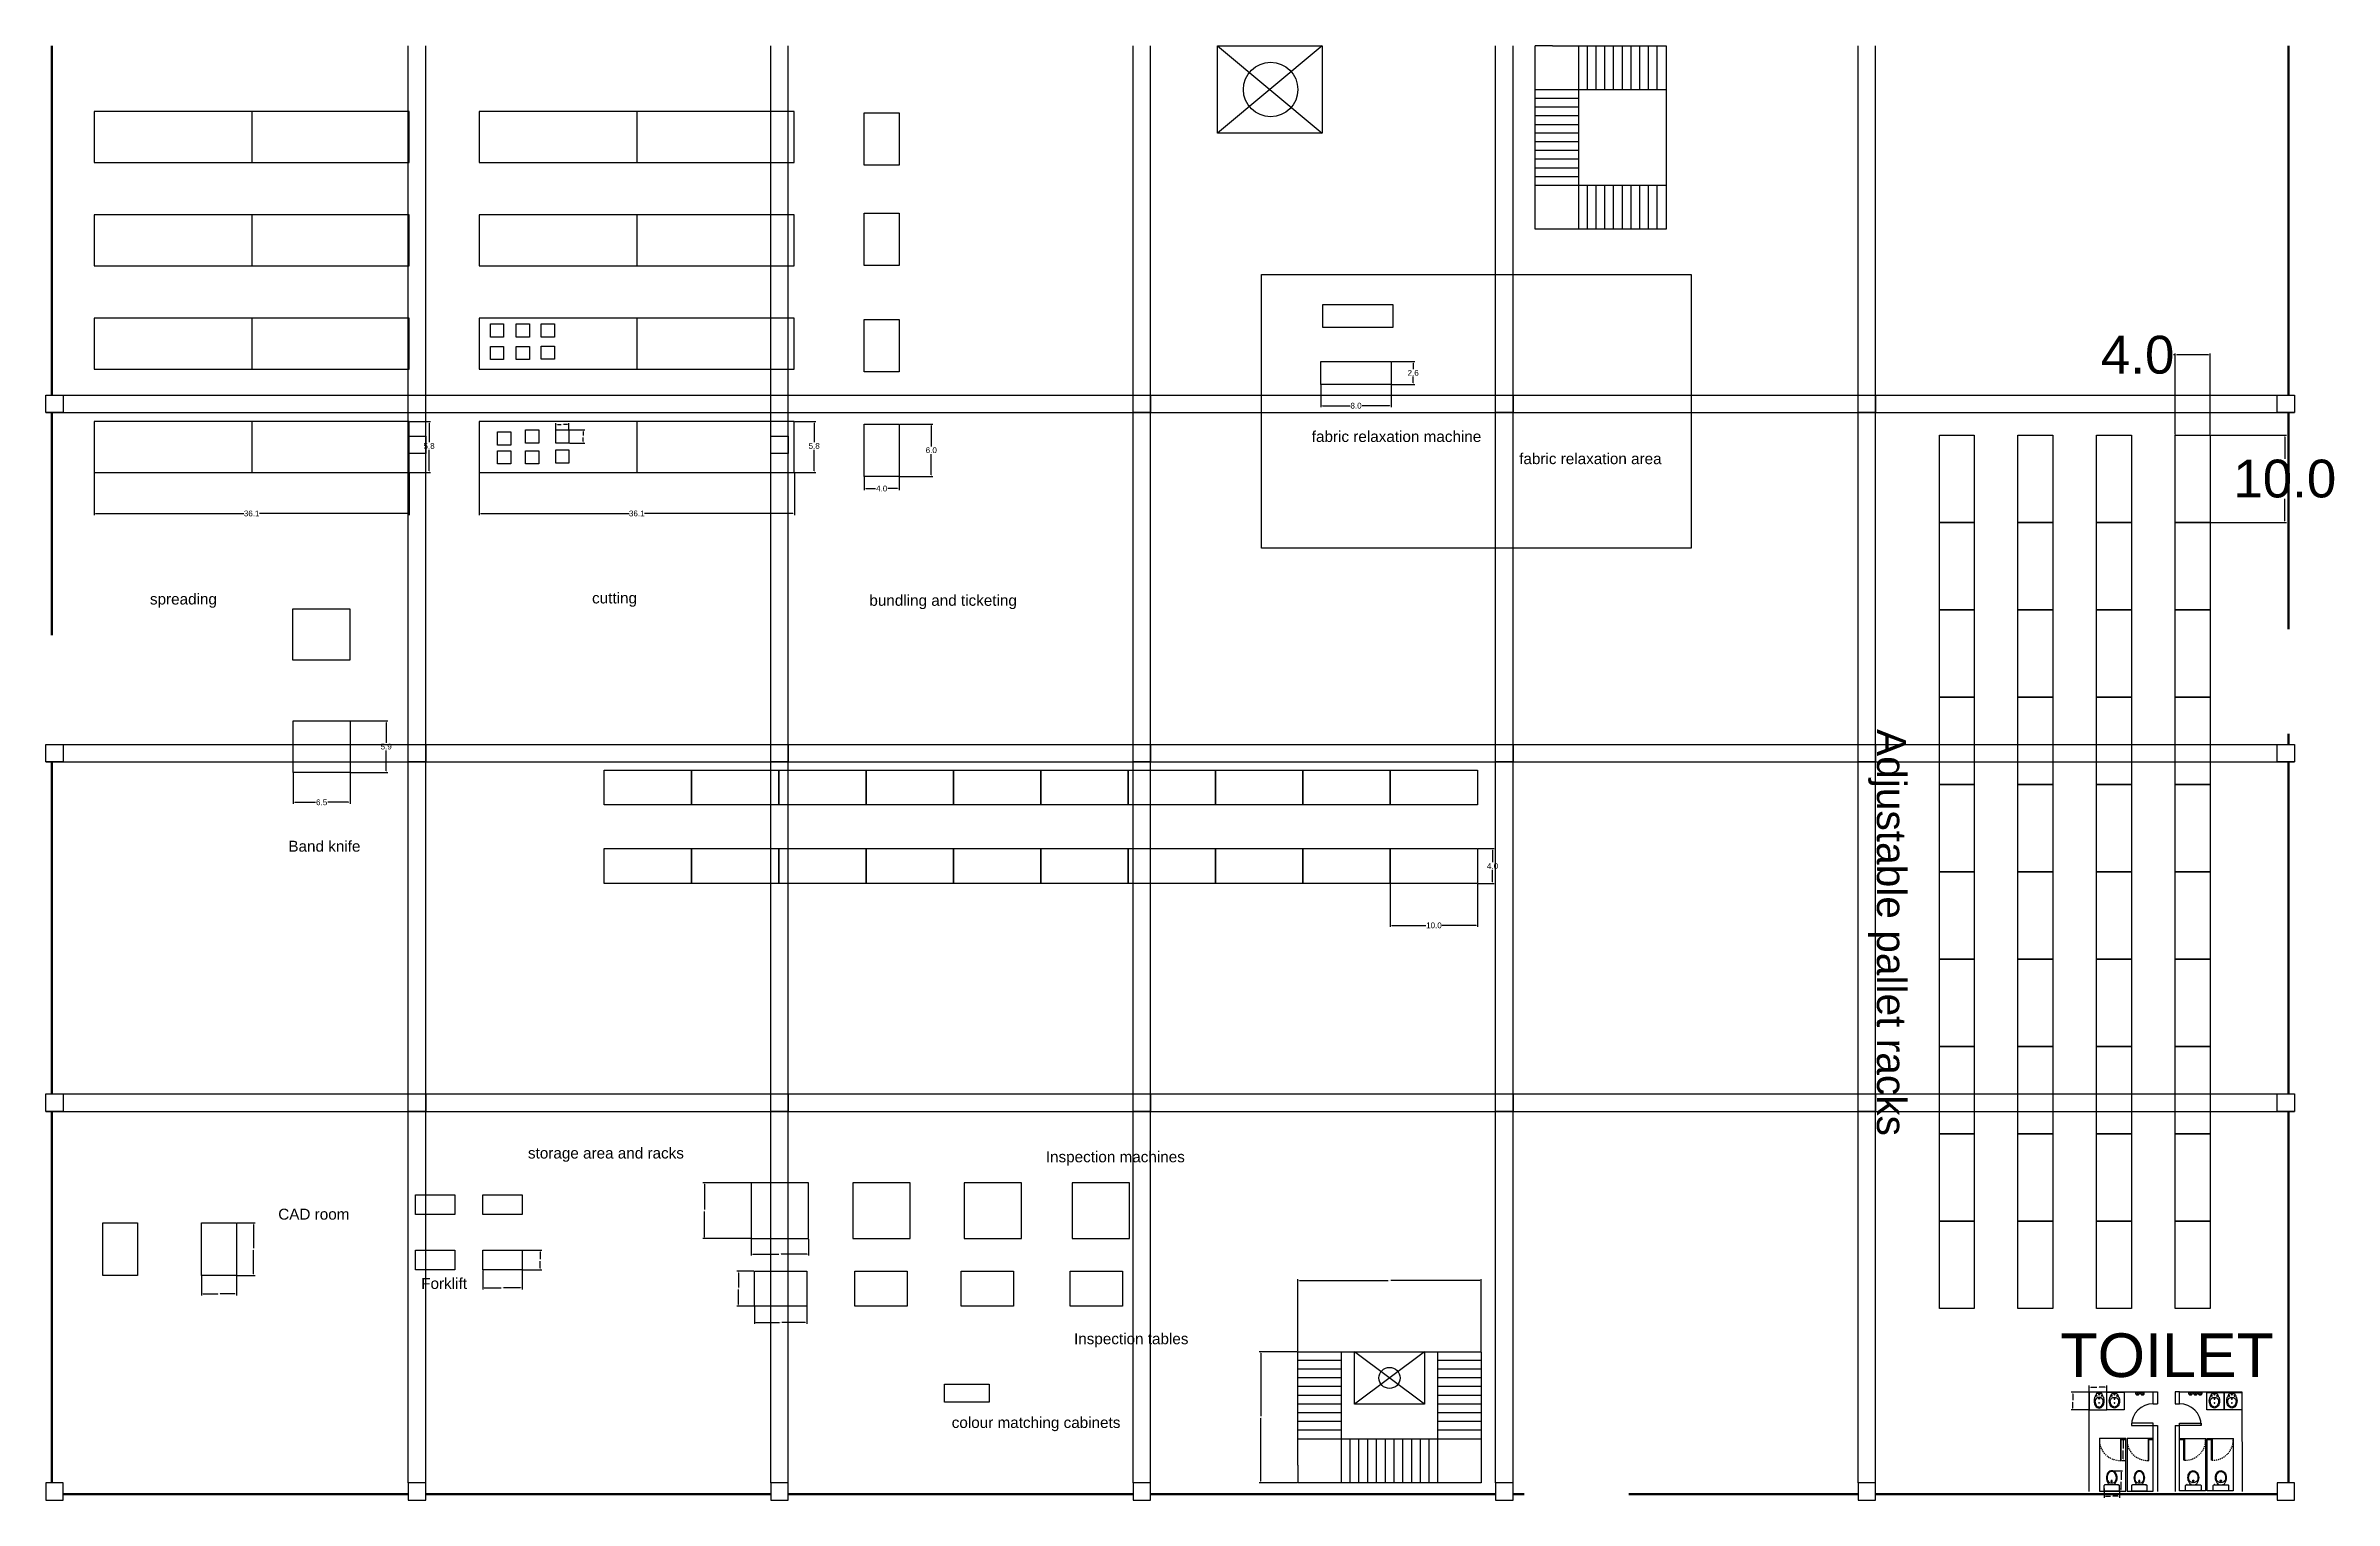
# Model space of a CAD drawing. Header units: feet. Extents: x 3249 to 3709, y 2501 to 2669.
# Drawn here: x 3249.4 to 3511.4, y 2500.7 to 2667.3 of the extents above; entities that cross this region are included whole.
import ezdxf

# ---------------------------------------------------------------- set-up
doc = ezdxf.new("R2010")
doc.units = ezdxf.units.FT
doc.header["$MEASUREMENT"] = 0
doc.linetypes.add('DASHED', pattern=[0.75, 0.5, -0.25])
for name, color, linetype in [('beampillar', 80, 'Continuous'), ('washrooms', 4, 'Continuous'), ('windows', 241, 'Continuous')]:
    doc.layers.add(name, color=color, linetype=linetype)
doc.styles.get("Standard").update_dxf_attribs({"font": 'arial.ttf'})
doc.dimstyles.get("Standard").update_dxf_attribs({"dimtxt": 0.052, "dimasz": 0.18, "dimexe": 0.18, "dimexo": 0.0625, "dimgap": 0.09, "dimtad": 0, "dimtih": 1, "dimtoh": 1, "dimdec": 1, "dimzin": 0, "dimdsep": 46, "dimtxsty": 'Standard', "dimcen": 0.09, "dimadec": 0, "dimazin": 0, "dimtfac": 1, "dimtdec": 1, "dimtofl": 0, "dimtmove": 0, "dimatfit": 3, "dimfxl": 1, "dimtolj": 1, "dimtzin": 0, "dimarcsym": 0})

# ---------------------------------------------------------------- blocks, each defined once
blk = doc.blocks.new('*U1')
blk.add_lwpolyline([(-60, 24), (60, 24), (60, -24), (-60, -24)], close=True)
blk = doc.blocks.new('*U2')
at = {"color": 0, "linetype": 'ByBlock', "lineweight": -2, "transparency": 16777216}
for p in [(0, 324), (120, 324), (240, 324), (360, 324), (480, 324), (600, 324), (720, 324), (840, 324), (960, 324), (1080, 324), (0, 216), (120, 216), (240, 216), (360, 216), (480, 216), (600, 216), (720, 216), (840, 216), (960, 216), (1080, 216), (0, 108), (120, 108), (240, 108), (360, 108), (480, 108), (600, 108), (720, 108), (840, 108), (960, 108), (1080, 108), (0, 0), (120, 0), (240, 0), (360, 0), (480, 0), (600, 0), (720, 0), (840, 0), (960, 0), (1080, 0)]:
    blk.add_blockref('*U1', p, dxfattribs=at)
blk = doc.blocks.new('*D4')
at = {"color": 0, "lineweight": -2, "transparency": 16777216}
for p, q in [((3497.25, 2622.67), (3505.92, 2622.67)), ((3505.74, 2622.49), (3505.74, 2619.97)), ((3505.74, 2612.85), (3505.74, 2615.36)), ((3497.25, 2612.67), (3505.92, 2612.67))]:
    blk.add_line(p, q, dxfattribs=at)
at = {"color": 0, "transparency": 16777216}
for points in [[(3505.71, 2622.49), (3505.77, 2622.49), (3505.74, 2622.67)], [(3505.71, 2612.85), (3505.77, 2612.85), (3505.74, 2612.67)]]:
    blk.add_solid(points, dxfattribs=at)
at = {"color": 0, "transparency": 16777216, "insert": (3505.74, 2617.67), "char_height": 0.052, "attachment_point": 5}
blk.add_mtext('\\A1;{\\H83.333x;10.0}', dxfattribs=at)
blk = doc.blocks.new('*D5')
at = {"color": 0, "lineweight": -2, "transparency": 16777216}
for p, q in [((3493.19, 2631.85), (3493.01, 2631.85)), ((3493.19, 2622.73), (3493.19, 2632.03)), ((3497.01, 2631.85), (3493.37, 2631.85)), ((3497.19, 2622.73), (3497.19, 2632.03))]:
    blk.add_line(p, q, dxfattribs=at)
at = {"color": 0, "transparency": 16777216}
for points in [[(3493.37, 2631.88), (3493.37, 2631.82), (3493.19, 2631.85)], [(3497.01, 2631.88), (3497.01, 2631.82), (3497.19, 2631.85)]]:
    blk.add_solid(points, dxfattribs=at)
at = {"color": 0, "transparency": 16777216, "insert": (3488.89, 2631.85), "char_height": 0.052, "attachment_point": 5}
blk.add_mtext('\\A1;{\\H83.333x;4.0}', dxfattribs=at)
blk = doc.blocks.new('*D9')
at = {"color": 0, "lineweight": -2, "transparency": 16777216}
for p, q in [((3254.91, 2618.34), (3254.91, 2613.52)), ((3291, 2618.34), (3291, 2613.52)), ((3255.09, 2613.7), (3272.07, 2613.7)), ((3290.82, 2613.7), (3273.84, 2613.7))]:
    blk.add_line(p, q, dxfattribs=at)
at = {"color": 0, "transparency": 16777216}
for points in [[(3255.09, 2613.73), (3255.09, 2613.67), (3254.91, 2613.7)], [(3290.82, 2613.73), (3290.82, 2613.67), (3291, 2613.7)]]:
    blk.add_solid(points, dxfattribs=at)
at = {"color": 0, "transparency": 16777216, "insert": (3272.96, 2613.7), "char_height": 0.052, "attachment_point": 5}
blk.add_mtext('\\A1;{\\H12.712x;36.1}', dxfattribs=at)
blk = doc.blocks.new('*D10')
at = {"color": 0, "lineweight": -2, "transparency": 16777216}
for p, q in [((3291.06, 2624.24), (3293.45, 2624.24)), ((3293.27, 2624.06), (3293.27, 2621.85)), ((3293.27, 2618.58), (3293.27, 2621)), ((3291.06, 2618.4), (3293.45, 2618.4))]:
    blk.add_line(p, q, dxfattribs=at)
at = {"color": 0, "transparency": 16777216}
for points in [[(3293.24, 2624.06), (3293.3, 2624.06), (3293.27, 2624.24)], [(3293.24, 2618.58), (3293.3, 2618.58), (3293.27, 2618.4)]]:
    blk.add_solid(points, dxfattribs=at)
at = {"color": 0, "transparency": 16777216, "insert": (3293.27, 2621.43), "char_height": 0.052, "attachment_point": 5}
blk.add_mtext('\\A1;{\\H12.712x;5.8}', dxfattribs=at)
blk = doc.blocks.new('*D11')
at = {"color": 0, "lineweight": -2, "transparency": 16777216}
for p, q in [((3395.38, 2628.42), (3395.38, 2625.86)), ((3403.42, 2628.42), (3403.42, 2625.86)), ((3395.56, 2626.04), (3398.71, 2626.04)), ((3403.24, 2626.04), (3400.09, 2626.04))]:
    blk.add_line(p, q, dxfattribs=at)
at = {"color": 0, "transparency": 16777216}
for points in [[(3395.56, 2626.07), (3395.56, 2626.01), (3395.38, 2626.04)], [(3403.24, 2626.07), (3403.24, 2626.01), (3403.42, 2626.04)]]:
    blk.add_solid(points, dxfattribs=at)
at = {"color": 0, "transparency": 16777216, "insert": (3399.4, 2626.04), "char_height": 0.052, "attachment_point": 5}
blk.add_mtext('\\A1;{\\H12.712x;8.0}', dxfattribs=at)
blk = doc.blocks.new('*D12')
at = {"color": 0, "lineweight": -2, "transparency": 16777216}
for p, q in [((3277.72, 2583.99), (3277.72, 2580.45)), ((3284.22, 2583.99), (3284.22, 2580.45)), ((3277.9, 2580.63), (3280.27, 2580.63)), ((3284.04, 2580.63), (3281.66, 2580.63))]:
    blk.add_line(p, q, dxfattribs=at)
at = {"color": 0, "transparency": 16777216}
for points in [[(3277.9, 2580.66), (3277.9, 2580.6), (3277.72, 2580.63)], [(3284.04, 2580.66), (3284.04, 2580.6), (3284.22, 2580.63)]]:
    blk.add_solid(points, dxfattribs=at)
at = {"color": 0, "transparency": 16777216, "insert": (3280.97, 2580.63), "char_height": 0.052, "attachment_point": 5}
blk.add_mtext('\\A1;{\\H12.712x;6.5}', dxfattribs=at)
blk = doc.blocks.new('*D13')
at = {"color": 0, "lineweight": -2, "transparency": 16777216}
for p, q in [((3284.28, 2589.95), (3288.54, 2589.95)), ((3288.36, 2589.77), (3288.36, 2587.43)), ((3288.36, 2584.24), (3288.36, 2586.58)), ((3284.28, 2584.06), (3288.54, 2584.06))]:
    blk.add_line(p, q, dxfattribs=at)
at = {"color": 0, "transparency": 16777216}
for points in [[(3288.33, 2589.77), (3288.39, 2589.77), (3288.36, 2589.95)], [(3288.33, 2584.24), (3288.39, 2584.24), (3288.36, 2584.06)]]:
    blk.add_solid(points, dxfattribs=at)
at = {"color": 0, "transparency": 16777216, "insert": (3288.36, 2587.01), "char_height": 0.052, "attachment_point": 5}
blk.add_mtext('\\A1;{\\H12.712x;5.9}', dxfattribs=at)
blk = doc.blocks.new('*D14')
at = {"color": 0, "lineweight": -2, "transparency": 16777216}
for p, q in [((3343.09, 2617.88), (3343.09, 2616.37)), ((3347.09, 2617.88), (3347.09, 2616.37)), ((3343.27, 2616.55), (3344.39, 2616.55)), ((3346.91, 2616.55), (3345.79, 2616.55))]:
    blk.add_line(p, q, dxfattribs=at)
at = {"color": 0, "transparency": 16777216}
for points in [[(3343.27, 2616.58), (3343.27, 2616.52), (3343.09, 2616.55)], [(3346.91, 2616.58), (3346.91, 2616.52), (3347.09, 2616.55)]]:
    blk.add_solid(points, dxfattribs=at)
at = {"color": 0, "transparency": 16777216, "insert": (3345.09, 2616.55), "char_height": 0.052, "attachment_point": 5}
blk.add_mtext('\\A1;{\\H12.712x;4.0}', dxfattribs=at)
blk = doc.blocks.new('*D15')
at = {"color": 0, "lineweight": -2, "transparency": 16777216}
for p, q in [((3347.15, 2623.94), (3350.95, 2623.94)), ((3350.77, 2623.76), (3350.77, 2621.37)), ((3350.77, 2618.12), (3350.77, 2620.51)), ((3347.15, 2617.94), (3350.95, 2617.94))]:
    blk.add_line(p, q, dxfattribs=at)
at = {"color": 0, "transparency": 16777216}
for points in [[(3350.74, 2623.76), (3350.8, 2623.76), (3350.77, 2623.94)], [(3350.74, 2618.12), (3350.8, 2618.12), (3350.77, 2617.94)]]:
    blk.add_solid(points, dxfattribs=at)
at = {"color": 0, "transparency": 16777216, "insert": (3350.77, 2620.94), "char_height": 0.052, "attachment_point": 5}
blk.add_mtext('\\A1;{\\H12.712x;6.0}', dxfattribs=at)
blk = doc.blocks.new('*D16')
at = {"color": 0, "lineweight": -2, "transparency": 16777216}
for p, q in [((3403.48, 2631.11), (3406.12, 2631.11)), ((3405.94, 2630.93), (3405.94, 2630.22)), ((3403.48, 2628.48), (3406.12, 2628.48)), ((3405.94, 2628.66), (3405.94, 2629.37))]:
    blk.add_line(p, q, dxfattribs=at)
at = {"color": 0, "transparency": 16777216}
for points in [[(3405.91, 2630.93), (3405.97, 2630.93), (3405.94, 2631.11)], [(3405.91, 2628.66), (3405.97, 2628.66), (3405.94, 2628.48)]]:
    blk.add_solid(points, dxfattribs=at)
at = {"color": 0, "transparency": 16777216, "insert": (3405.94, 2629.79), "char_height": 0.052, "attachment_point": 5}
blk.add_mtext('\\A1;{\\H12.712x;2.6}', dxfattribs=at)
blk = doc.blocks.new('*U17')
blk.add_lwpolyline([(0, 0), (433.07, 0), (433.07, -70), (0, -70)], close=True)
blk = doc.blocks.new('*U18')
at = {"color": 0, "linetype": 'ByBlock', "lineweight": -2, "transparency": 16777216}
for p in [(0, 426), (529.07, 426), (0, 284), (529.07, 284), (0, 142), (529.07, 142), (0, 0), (529.07, 0)]:
    blk.add_blockref('*U17', p, dxfattribs=at)
blk = doc.blocks.new('*D19')
at = {"color": 0, "lineweight": -2, "transparency": 16777216}
for p, q in [((3299, 2618.34), (3299, 2613.52)), ((3335.09, 2618.34), (3335.09, 2613.52)), ((3299.18, 2613.7), (3316.16, 2613.7)), ((3334.91, 2613.7), (3317.93, 2613.7))]:
    blk.add_line(p, q, dxfattribs=at)
at = {"color": 0, "transparency": 16777216}
for points in [[(3299.18, 2613.73), (3299.18, 2613.67), (3299, 2613.7)], [(3334.91, 2613.73), (3334.91, 2613.67), (3335.09, 2613.7)]]:
    blk.add_solid(points, dxfattribs=at)
at = {"color": 0, "transparency": 16777216, "insert": (3317.05, 2613.7), "char_height": 0.052, "attachment_point": 5}
blk.add_mtext('\\A1;{\\H12.712x;36.1}', dxfattribs=at)
blk = doc.blocks.new('*D20')
at = {"color": 0, "lineweight": -2, "transparency": 16777216}
for p, q in [((3335.15, 2624.24), (3337.54, 2624.24)), ((3337.36, 2624.06), (3337.36, 2621.85)), ((3337.36, 2618.58), (3337.36, 2621)), ((3335.15, 2618.4), (3337.54, 2618.4))]:
    blk.add_line(p, q, dxfattribs=at)
at = {"color": 0, "transparency": 16777216}
for points in [[(3337.33, 2624.06), (3337.39, 2624.06), (3337.36, 2624.24)], [(3337.33, 2618.58), (3337.39, 2618.58), (3337.36, 2618.4)]]:
    blk.add_solid(points, dxfattribs=at)
at = {"color": 0, "transparency": 16777216, "insert": (3337.36, 2621.43), "char_height": 0.052, "attachment_point": 5}
blk.add_mtext('\\A1;{\\H12.712x;5.8}', dxfattribs=at)
blk = doc.blocks.new('*D84')
at = {"color": 0, "lineweight": -2, "transparency": 16777216}
for p, q in [((3403.32, 2571.27), (3403.32, 2566.36)), ((3413.32, 2571.27), (3413.32, 2566.36)), ((3403.5, 2566.54), (3407.41, 2566.54)), ((3413.14, 2566.54), (3409.24, 2566.54))]:
    blk.add_line(p, q, dxfattribs=at)
at = {"color": 0, "transparency": 16777216}
for points in [[(3403.5, 2566.57), (3403.5, 2566.51), (3403.32, 2566.54)], [(3413.14, 2566.57), (3413.14, 2566.51), (3413.32, 2566.54)]]:
    blk.add_solid(points, dxfattribs=at)
at = {"color": 0, "transparency": 16777216, "insert": (3408.32, 2566.54), "char_height": 0.052, "attachment_point": 5}
blk.add_mtext('\\A1;{\\H12.712x;10.0}', dxfattribs=at)
blk = doc.blocks.new('*D85')
at = {"color": 0, "lineweight": -2, "transparency": 16777216}
for p, q in [((3413.39, 2575.33), (3415.21, 2575.33)), ((3415.03, 2575.15), (3415.03, 2573.76)), ((3413.39, 2571.33), (3415.21, 2571.33)), ((3415.03, 2571.51), (3415.03, 2572.9))]:
    blk.add_line(p, q, dxfattribs=at)
at = {"color": 0, "transparency": 16777216}
for points in [[(3415, 2575.15), (3415.06, 2575.15), (3415.03, 2575.33)], [(3415, 2571.51), (3415.06, 2571.51), (3415.03, 2571.33)]]:
    blk.add_solid(points, dxfattribs=at)
at = {"color": 0, "transparency": 16777216, "insert": (3415.03, 2573.33), "char_height": 0.052, "attachment_point": 5}
blk.add_mtext('\\A1;{\\H12.712x;4.0}', dxfattribs=at)
blk = doc.blocks.new('AS3')
for p, q in [((-0.161, 0.16), (-0.148, 0.148)), ((-0.161, 0.16), (-0.161, 0.16)), ((-0.093, 0.03), (0.093, 0.03)), ((-0.093, 0.03), (0.093, 0.03)), ((0.161, 0.16), (0.148, 0.148))]:
    blk.add_line(p, q)
for centre, radius in [((-0.094, 0.106), 0.0175), ((0, 0.21), 0.021), ((0, 0.065), 0.0175), ((0, 0.368), 0.0125), ((0.094, 0.106), 0.0175)]:
    blk.add_circle(centre, radius)
for centre, radius, start, end in [((0.179, 0.291), 0.365, 163.5541, 180), ((0.179, 0.291), 0.365, 180, 196.4459), ((0.091, 0.317), 0.273, 144.52467, 163.5541), ((0.091, 0.265), 0.273, 196.4459, 202.60404), ((0.179, 0.291), 0.33, 163.5541, 180), ((-0.001, 0.313), 0.152, 188.23782, 351.76218), ((0.221, 0.248), 0.383, 195.15977, 214.66955), ((0.091, 0.317), 0.238, 144.52467, 163.5541), ((0.035, 0.357), 0.205, 120.16666, 144.52467), ((0.035, 0.357), 0.17, 120.16666, 144.52467), ((0, 0.417), 0.135, 90, 120.16666), ((0, 0.417), 0.0996, 90, 120.16666), ((0, 0.417), 0.135, 59.83334, 90), ((0, 0.417), 0.0996, 59.83334, 90), ((-0.035, 0.357), 0.17, 35.47533, 59.83334), ((-0.035, 0.357), 0.205, 35.47533, 59.83334), ((-0.221, 0.248), 0.383, 325.33045, 344.84023), ((-0.091, 0.317), 0.238, 16.4459, 35.47533), ((-0.091, 0.317), 0.273, 16.4459, 35.47533), ((-0.179, 0.291), 0.33, 0, 16.4459), ((-0.091, 0.265), 0.273, 337.39596, 343.5541), ((-0.179, 0.291), 0.365, 0, 16.4459), ((-0.179, 0.291), 0.365, 343.5541, 360)]:
    blk.add_arc(centre, radius, start, end)
blk = doc.blocks.new('WC-P02')
for p, q in [((59, 144), (59, 116)), ((69, 154), (89, 154)), ((69, 106), (89, 106)), ((99, 144), (99, 116))]:
    blk.add_line(p, q)
blk.add_lwpolyline([(-161, 475, 0.414214), (-191, 445), (-191, 295, 0.414214), (-161, 265), (319, 265, 0.414214), (349, 295), (349, 445, 0.414214), (319, 475)], format="xyb", close=True)
blk.add_lwpolyline([(-133, 265), (-133, 259), (-145, 259), (-147, 261), (-149, 262), (-151, 262), (-159, 262), (-159, 265)])
for points in [[(-21, 265), (-91, 121, 0.010294), (-94, 111, 0.077224), (-109, 15, 0.077224), (-94, -81, 0.087), (-54, -158, 0.105687), (9, -212, 0.124183), (79, -230, 0.124183), (148, -212, 0.105687), (212, -158, 0.087), (252, -81, 0.077224), (267, 15, 0.077224), (252, 111, 0.010294), (248, 121), (179, 265)], [(-83, 15, 0.077224), (-70, -74, 0.087), (-34, -142, 0.105687), (22, -189, 0.124183), (79, -204, 0.124183), (136, -189, 0.105687), (191, -142, 0.087), (227, -74, 0.077224), (241, 15, 0.077224), (227, 103, 0.018244), (221, 118, 0.018244)], [(-64, 118, 0.018244), (-70, 103, 0.077224), (-83, 15, 0.077224)]]:
    blk.add_lwpolyline(points, format="xyb")
for centre in [(-1, 250), (159, 250)]:
    blk.add_circle(centre, 4)
for centre, radius, start, end in [((78, 25), 170, 32.98447, 146.79276), ((69, 144), 10, 90, 180), ((69, 116), 10, 180, 270), ((89, 144), 10, 0, 90), ((89, 116), 10, 270, 360)]:
    blk.add_arc(centre, radius, start, end)
blk = doc.blocks.new('stairs only')
for p, q in [((532.29, 104.53), (537.29, 104.53)), ((532.29, 91.53), (532.29, 104.53)), ((537.29, 103.53), (532.29, 103.53)), ((537.29, 102.53), (532.29, 102.53)), ((537.29, 94.53), (537.29, 104.53)), ((548.29, 104.53), (553.29, 104.53)), ((548.29, 104.53), (548.29, 94.53)), ((553.29, 103.53), (548.29, 103.53)), ((553.29, 102.53), (548.29, 102.53)), ((553.29, 104.53), (553.29, 89.53)), ((537.29, 101.53), (532.29, 101.53)), ((537.29, 100.53), (532.29, 100.53)), ((553.29, 101.53), (548.29, 101.53)), ((553.29, 100.53), (548.29, 100.53)), ((537.29, 99.53), (532.29, 99.53)), ((537.29, 98.53), (532.29, 98.53)), ((537.29, 97.53), (532.29, 97.53)), ((553.29, 99.53), (548.29, 99.53)), ((553.29, 98.53), (548.29, 98.53)), ((553.29, 97.53), (548.29, 97.53)), ((537.29, 96.53), (532.29, 96.53)), ((537.29, 95.53), (532.29, 95.53)), ((553.29, 94.53), (532.29, 94.53)), ((537.29, 94.53), (532.29, 94.53)), ((537.29, 89.53), (537.29, 94.53)), ((538.29, 89.53), (538.29, 94.53)), ((539.29, 89.53), (539.29, 94.53)), ((540.29, 89.53), (540.29, 94.53)), ((541.29, 89.53), (541.29, 94.53)), ((542.29, 94.53), (542.29, 89.53)), ((543.29, 94.53), (543.29, 89.53)), ((544.29, 94.53), (544.29, 89.53)), ((545.29, 94.53), (545.29, 89.53)), ((546.29, 94.53), (546.29, 89.53)), ((547.29, 94.53), (547.29, 89.53)), ((553.29, 96.53), (548.29, 96.53)), ((553.29, 95.53), (548.29, 95.53)), ((548.29, 94.53), (548.29, 89.53)), ((553.29, 94.53), (548.29, 94.53)), ((532.29, 91.53), (532.29, 89.53)), ((553.29, 89.53), (532.29, 89.53))]:
    blk.add_line(p, q)
blk = doc.blocks.new('lifthumans')
for p, q in [((489.13, 123.82), (489.13, 144.82)), ((489.13, 144.82), (504.13, 144.82)), ((490.13, 144.82), (490.13, 139.82)), ((491.13, 144.82), (491.13, 139.82)), ((492.13, 144.82), (492.13, 139.82)), ((493.13, 144.82), (493.13, 139.82)), ((494.13, 144.82), (494.13, 139.82)), ((495.13, 144.82), (495.13, 139.82)), ((496.13, 144.82), (496.13, 139.82)), ((497.13, 144.82), (497.13, 139.82)), ((498.13, 144.82), (498.13, 139.82)), ((499.13, 144.82), (499.13, 123.82)), ((499.13, 144.82), (499.13, 139.82)), ((504.13, 144.82), (504.13, 123.82)), ((489.13, 139.82), (499.13, 139.82)), ((499.13, 139.82), (504.13, 139.82)), ((489.13, 130.32), (489.13, 138.32)), ((495.13, 138.32), (489.13, 130.32)), ((489.13, 138.32), (495.13, 130.32)), ((489.13, 138.32), (495.13, 138.32)), ((495.13, 138.32), (495.13, 130.32)), ((499.13, 138.82), (504.13, 138.82)), ((499.13, 137.82), (504.13, 137.82)), ((499.13, 136.82), (504.13, 136.82)), ((499.13, 135.82), (504.13, 135.82)), ((499.13, 134.82), (504.13, 134.82)), ((499.13, 133.82), (504.13, 133.82)), ((504.13, 132.82), (499.13, 132.82)), ((504.13, 131.82), (499.13, 131.82)), ((495.13, 130.32), (489.13, 130.32)), ((489.13, 130.05), (489.13, 130.05)), ((499.13, 128.82), (489.13, 128.82)), ((490.13, 128.82), (490.13, 123.82)), ((491.13, 128.82), (491.13, 123.82)), ((492.13, 128.82), (492.13, 123.82)), ((493.13, 128.82), (493.13, 123.82)), ((494.13, 128.82), (494.13, 123.82)), ((495.13, 128.82), (495.13, 123.82)), ((496.13, 128.82), (496.13, 123.82)), ((497.13, 128.82), (497.13, 123.82)), ((498.13, 128.82), (498.13, 123.82)), ((504.13, 130.82), (499.13, 130.82)), ((504.13, 129.82), (499.13, 129.82)), ((499.13, 128.82), (499.13, 123.82)), ((504.13, 128.82), (499.13, 128.82)), ((502.13, 123.82), (489.13, 123.82)), ((502.13, 123.82), (504.13, 123.82))]:
    blk.add_line(p, q)
blk.add_circle((492.13, 134.32), 1.21)
blk = doc.blocks.new('*D1844')
at = {"color": 0, "lineweight": -2, "transparency": 16777216}
for p, q in [((3330.1, 2537.08), (3324.62, 2537.08)), ((3324.8, 2536.9), (3324.8, 2534)), ((3324.8, 2530.86), (3324.8, 2533.77)), ((3330.1, 2530.68), (3324.62, 2530.68))]:
    blk.add_line(p, q, dxfattribs=at)
at = {"color": 0, "transparency": 16777216}
for points in [[(3324.77, 2536.9), (3324.83, 2536.9), (3324.8, 2537.08)], [(3324.77, 2530.86), (3324.83, 2530.86), (3324.8, 2530.68)]]:
    blk.add_solid(points, dxfattribs=at)
at = {"color": 0, "transparency": 16777216, "insert": (3324.8, 2533.88), "char_height": 0.052, "attachment_point": 5}
blk.add_mtext('\\A1;6.4', dxfattribs=at)
blk = doc.blocks.new('*D1845')
at = {"color": 0, "lineweight": -2, "transparency": 16777216}
for p, q in [((3330.16, 2530.62), (3330.16, 2528.73)), ((3330.34, 2528.91), (3333.3, 2528.91)), ((3336.54, 2528.91), (3333.58, 2528.91)), ((3336.72, 2530.62), (3336.72, 2528.73))]:
    blk.add_line(p, q, dxfattribs=at)
at = {"color": 0, "transparency": 16777216}
for points in [[(3330.34, 2528.94), (3330.34, 2528.88), (3330.16, 2528.91)], [(3336.54, 2528.94), (3336.54, 2528.88), (3336.72, 2528.91)]]:
    blk.add_solid(points, dxfattribs=at)
at = {"color": 0, "transparency": 16777216, "insert": (3333.44, 2528.91), "char_height": 0.052, "attachment_point": 5}
blk.add_mtext('\\A1;6.6', dxfattribs=at)
blk = doc.blocks.new('*D1846')
at = {"color": 0, "lineweight": -2, "transparency": 16777216}
for p, q in [((3392.67, 2517.73), (3388.32, 2517.73)), ((3388.5, 2517.55), (3388.5, 2510.34)), ((3388.5, 2502.91), (3388.5, 2510.11)), ((3392.67, 2502.73), (3388.32, 2502.73))]:
    blk.add_line(p, q, dxfattribs=at)
at = {"color": 0, "transparency": 16777216}
for points in [[(3388.47, 2517.55), (3388.53, 2517.55), (3388.5, 2517.73)], [(3388.47, 2502.91), (3388.53, 2502.91), (3388.5, 2502.73)]]:
    blk.add_solid(points, dxfattribs=at)
at = {"color": 0, "transparency": 16777216, "insert": (3388.5, 2510.23), "char_height": 0.052, "attachment_point": 5}
blk.add_mtext('\\A1;15.0', dxfattribs=at)
blk = doc.blocks.new('*D1847')
at = {"color": 0, "lineweight": -2, "transparency": 16777216}
for p, q in [((3392.74, 2517.79), (3392.74, 2526.05)), ((3392.92, 2525.87), (3403.08, 2525.87)), ((3413.56, 2525.87), (3403.39, 2525.87)), ((3413.74, 2517.79), (3413.74, 2526.05))]:
    blk.add_line(p, q, dxfattribs=at)
at = {"color": 0, "transparency": 16777216}
for points in [[(3392.92, 2525.9), (3392.92, 2525.84), (3392.74, 2525.87)], [(3413.56, 2525.9), (3413.56, 2525.84), (3413.74, 2525.87)]]:
    blk.add_solid(points, dxfattribs=at)
at = {"color": 0, "transparency": 16777216, "insert": (3403.24, 2525.87), "char_height": 0.052, "attachment_point": 5}
blk.add_mtext('\\A1;21.0', dxfattribs=at)
blk = doc.blocks.new('*D1848')
at = {"color": 0, "lineweight": -2, "transparency": 16777216}
for p, q in [((3330.45, 2526.95), (3328.51, 2526.95)), ((3328.69, 2526.77), (3328.69, 2525.07)), ((3328.69, 2523.13), (3328.69, 2524.84)), ((3330.45, 2522.95), (3328.51, 2522.95))]:
    blk.add_line(p, q, dxfattribs=at)
at = {"color": 0, "transparency": 16777216}
for points in [[(3328.66, 2526.77), (3328.72, 2526.77), (3328.69, 2526.95)], [(3328.66, 2523.13), (3328.72, 2523.13), (3328.69, 2522.95)]]:
    blk.add_solid(points, dxfattribs=at)
at = {"color": 0, "transparency": 16777216, "insert": (3328.69, 2524.95), "char_height": 0.052, "attachment_point": 5}
blk.add_mtext('\\A1;4.0', dxfattribs=at)
blk = doc.blocks.new('*D1849')
at = {"color": 0, "lineweight": -2, "transparency": 16777216}
for p, q in [((3330.51, 2522.89), (3330.51, 2520.91)), ((3330.69, 2521.09), (3333.38, 2521.09)), ((3336.33, 2521.09), (3333.65, 2521.09)), ((3336.51, 2522.89), (3336.51, 2520.91))]:
    blk.add_line(p, q, dxfattribs=at)
at = {"color": 0, "transparency": 16777216}
for points in [[(3330.69, 2521.12), (3330.69, 2521.06), (3330.51, 2521.09)], [(3336.33, 2521.12), (3336.33, 2521.06), (3336.51, 2521.09)]]:
    blk.add_solid(points, dxfattribs=at)
at = {"color": 0, "transparency": 16777216, "insert": (3333.51, 2521.09), "char_height": 0.052, "attachment_point": 5}
blk.add_mtext('\\A1;6.0', dxfattribs=at)
blk = doc.blocks.new('*D1850')
at = {"color": 0, "lineweight": -2, "transparency": 16777216}
for p, q in [((3299.41, 2527.04), (3299.41, 2524.87)), ((3303.91, 2527.04), (3303.91, 2524.87)), ((3299.59, 2525.05), (3301.52, 2525.05)), ((3303.73, 2525.05), (3301.8, 2525.05))]:
    blk.add_line(p, q, dxfattribs=at)
at = {"color": 0, "transparency": 16777216}
for points in [[(3299.59, 2525.08), (3299.59, 2525.02), (3299.41, 2525.05)], [(3303.73, 2525.08), (3303.73, 2525.02), (3303.91, 2525.05)]]:
    blk.add_solid(points, dxfattribs=at)
at = {"color": 0, "transparency": 16777216, "insert": (3301.66, 2525.05), "char_height": 0.052, "attachment_point": 5}
blk.add_mtext('\\A1;4.5', dxfattribs=at)
blk = doc.blocks.new('*D1851')
at = {"color": 0, "lineweight": -2, "transparency": 16777216}
for p, q in [((3303.98, 2529.35), (3306.18, 2529.35)), ((3306, 2529.17), (3306, 2528.34)), ((3303.98, 2527.1), (3306.18, 2527.1)), ((3306, 2527.28), (3306, 2528.11))]:
    blk.add_line(p, q, dxfattribs=at)
at = {"color": 0, "transparency": 16777216}
for points in [[(3305.97, 2529.17), (3306.03, 2529.17), (3306, 2529.35)], [(3305.97, 2527.28), (3306.03, 2527.28), (3306, 2527.1)]]:
    blk.add_solid(points, dxfattribs=at)
at = {"color": 0, "transparency": 16777216, "insert": (3306, 2528.23), "char_height": 0.052, "attachment_point": 5}
blk.add_mtext('\\A1;2.2', dxfattribs=at)
blk = doc.blocks.new('*D1852')
at = {"color": 0, "lineweight": -2, "transparency": 16777216}
for p, q in [((3271.29, 2532.47), (3273.34, 2532.47)), ((3273.16, 2532.29), (3273.16, 2529.59)), ((3273.16, 2526.65), (3273.16, 2529.36)), ((3271.29, 2526.47), (3273.34, 2526.47))]:
    blk.add_line(p, q, dxfattribs=at)
at = {"color": 0, "transparency": 16777216}
for points in [[(3273.13, 2532.29), (3273.19, 2532.29), (3273.16, 2532.47)], [(3273.13, 2526.65), (3273.19, 2526.65), (3273.16, 2526.47)]]:
    blk.add_solid(points, dxfattribs=at)
at = {"color": 0, "transparency": 16777216, "insert": (3273.16, 2529.47), "char_height": 0.052, "attachment_point": 5}
blk.add_mtext('\\A1;6.0', dxfattribs=at)
blk = doc.blocks.new('*D1853')
at = {"color": 0, "lineweight": -2, "transparency": 16777216}
for p, q in [((3267.22, 2526.41), (3267.22, 2524.16)), ((3271.22, 2526.41), (3271.22, 2524.16)), ((3267.4, 2524.34), (3269.09, 2524.34)), ((3271.04, 2524.34), (3269.36, 2524.34))]:
    blk.add_line(p, q, dxfattribs=at)
at = {"color": 0, "transparency": 16777216}
for points in [[(3267.4, 2524.37), (3267.4, 2524.31), (3267.22, 2524.34)], [(3271.04, 2524.37), (3271.04, 2524.31), (3271.22, 2524.34)]]:
    blk.add_solid(points, dxfattribs=at)
at = {"color": 0, "transparency": 16777216, "insert": (3269.22, 2524.34), "char_height": 0.052, "attachment_point": 5}
blk.add_mtext('\\A1;4.0', dxfattribs=at)
blk = doc.blocks.new('*D1854')
at = {"color": 0, "lineweight": -2, "transparency": 16777216}
for p, q in [((3483.27, 2513.08), (3481.27, 2513.08)), ((3481.45, 2512.9), (3481.45, 2512.19)), ((3483.29, 2511.08), (3481.27, 2511.08)), ((3481.45, 2511.26), (3481.45, 2511.96))]:
    blk.add_line(p, q, dxfattribs=at)
at = {"color": 0, "transparency": 16777216}
for points in [[(3481.42, 2512.9), (3481.48, 2512.9), (3481.45, 2513.08)], [(3481.42, 2511.26), (3481.48, 2511.26), (3481.45, 2511.08)]]:
    blk.add_solid(points, dxfattribs=at)
at = {"color": 0, "transparency": 16777216, "insert": (3481.45, 2512.08), "char_height": 0.052, "attachment_point": 5}
blk.add_mtext('\\A1;2.0', dxfattribs=at)
blk = doc.blocks.new('*D1855')
at = {"color": 0, "lineweight": -2, "transparency": 16777216}
for p, q in [((3483.35, 2513.14), (3483.35, 2513.85)), ((3483.53, 2513.67), (3484.22, 2513.67)), ((3485.17, 2513.67), (3484.49, 2513.67)), ((3485.35, 2513.14), (3485.35, 2513.85))]:
    blk.add_line(p, q, dxfattribs=at)
at = {"color": 0, "transparency": 16777216}
for points in [[(3483.53, 2513.7), (3483.53, 2513.64), (3483.35, 2513.67)], [(3485.17, 2513.7), (3485.17, 2513.64), (3485.35, 2513.67)]]:
    blk.add_solid(points, dxfattribs=at)
at = {"color": 0, "transparency": 16777216, "insert": (3484.35, 2513.67), "char_height": 0.052, "attachment_point": 5}
blk.add_mtext('\\A1;2.0', dxfattribs=at)
blk = doc.blocks.new('*D1856')
at = {"color": 0, "lineweight": -2, "transparency": 16777216}
for p, q in [((3487.08, 2507.78), (3487.42, 2507.78)), ((3487.24, 2507.6), (3487.24, 2506.65)), ((3487.08, 2505.28), (3487.42, 2505.28)), ((3487.24, 2505.46), (3487.24, 2506.42))]:
    blk.add_line(p, q, dxfattribs=at)
at = {"color": 0, "transparency": 16777216}
for points in [[(3487.21, 2507.6), (3487.27, 2507.6), (3487.24, 2507.78)], [(3487.21, 2505.46), (3487.27, 2505.46), (3487.24, 2505.28)]]:
    blk.add_solid(points, dxfattribs=at)
at = {"color": 0, "transparency": 16777216, "insert": (3487.24, 2506.53), "char_height": 0.052, "attachment_point": 5}
blk.add_mtext('\\A1;2.5', dxfattribs=at)
blk = doc.blocks.new('*D1857')
at = {"color": 0, "lineweight": -2, "transparency": 16777216}
for p, q in [((3485.99, 2504.1), (3487.17, 2504.1)), ((3486.99, 2503.92), (3486.99, 2503.06)), ((3486.99, 2501.96), (3486.99, 2502.82)), ((3485.99, 2501.78), (3487.17, 2501.78))]:
    blk.add_line(p, q, dxfattribs=at)
at = {"color": 0, "transparency": 16777216}
for points in [[(3486.96, 2503.92), (3487.02, 2503.92), (3486.99, 2504.1)], [(3486.96, 2501.96), (3487.02, 2501.96), (3486.99, 2501.78)]]:
    blk.add_solid(points, dxfattribs=at)
at = {"color": 0, "transparency": 16777216, "insert": (3486.99, 2502.94), "char_height": 0.052, "attachment_point": 5}
blk.add_mtext('\\A1;2.3', dxfattribs=at)
blk = doc.blocks.new('*D1858')
at = {"color": 0, "lineweight": -2, "transparency": 16777216}
for p, q in [((3485.04, 2502.07), (3485.04, 2501.01)), ((3485.22, 2501.19), (3485.79, 2501.19)), ((3486.63, 2501.19), (3486.06, 2501.19)), ((3486.81, 2502.07), (3486.81, 2501.01))]:
    blk.add_line(p, q, dxfattribs=at)
at = {"color": 0, "transparency": 16777216}
for points in [[(3485.22, 2501.22), (3485.22, 2501.16), (3485.04, 2501.19)], [(3486.63, 2501.22), (3486.63, 2501.16), (3486.81, 2501.19)]]:
    blk.add_solid(points, dxfattribs=at)
at = {"color": 0, "transparency": 16777216, "insert": (3485.93, 2501.19), "char_height": 0.052, "attachment_point": 5}
blk.add_mtext('\\A1;1.8', dxfattribs=at)
blk = doc.blocks.new('*D1859')
at = {"color": 0, "lineweight": -2, "transparency": 16777216}
for p, q in [((3309.34, 2623.26), (3311.1, 2623.26)), ((3310.92, 2623.08), (3310.92, 2622.63)), ((3309.34, 2621.76), (3311.1, 2621.76)), ((3310.92, 2621.94), (3310.92, 2622.4))]:
    blk.add_line(p, q, dxfattribs=at)
at = {"color": 0, "transparency": 16777216}
for points in [[(3310.89, 2623.08), (3310.95, 2623.08), (3310.92, 2623.26)], [(3310.89, 2621.94), (3310.95, 2621.94), (3310.92, 2621.76)]]:
    blk.add_solid(points, dxfattribs=at)
at = {"color": 0, "transparency": 16777216, "insert": (3310.92, 2622.51), "char_height": 0.052, "attachment_point": 5}
blk.add_mtext('\\A1;1.5', dxfattribs=at)
blk = doc.blocks.new('*D1860')
at = {"color": 0, "lineweight": -2, "transparency": 16777216}
for p, q in [((3307.78, 2623.33), (3307.78, 2624.06)), ((3307.96, 2623.88), (3308.39, 2623.88)), ((3309.1, 2623.88), (3308.66, 2623.88)), ((3309.28, 2623.33), (3309.28, 2624.06))]:
    blk.add_line(p, q, dxfattribs=at)
at = {"color": 0, "transparency": 16777216}
for points in [[(3307.96, 2623.91), (3307.96, 2623.85), (3307.78, 2623.88)], [(3309.1, 2623.91), (3309.1, 2623.85), (3309.28, 2623.88)]]:
    blk.add_solid(points, dxfattribs=at)
at = {"color": 0, "transparency": 16777216, "insert": (3308.53, 2623.88), "char_height": 0.052, "attachment_point": 5}
blk.add_mtext('\\A1;1.5', dxfattribs=at)

msp = doc.modelspace()

# ---------------------------------------------------------------- linework, layer by layer
for p, q in [((3383.54, 2667.23), (3395.54, 2657.25)), ((3395.54, 2667.23), (3383.54, 2657.25)), ((3434.9, 2662.25), (3434.9, 2651.25)), ((3272.96, 2659.74), (3272.96, 2653.9)), ((3317.05, 2659.74), (3317.05, 2653.9)), ((3272.96, 2647.9), (3272.96, 2642.07)), ((3317.05, 2647.9), (3317.05, 2642.07)), ((3272.96, 2636.07), (3272.96, 2630.24)), ((3317.05, 2636.07), (3317.05, 2630.24)), ((3272.96, 2624.24), (3272.96, 2618.4)), ((3317.05, 2624.24), (3317.05, 2618.4))]:
    msp.add_line(p, q)
for points in [[(3395.54, 2667.25), (3395.54, 2657.25), (3383.54, 2657.25), (3383.54, 2667.25)], [(3347.09, 2659.59), (3347.09, 2653.59), (3343.09, 2653.59), (3343.09, 2659.59)], [(3347.09, 2648.09), (3347.09, 2642.09), (3343.09, 2642.09), (3343.09, 2648.09)], [(3437.77, 2609.72), (3388.59, 2609.72), (3388.59, 2641.06), (3437.77, 2641.06)], [(3347.09, 2635.9), (3347.09, 2629.9), (3343.09, 2629.9), (3343.09, 2635.9)], [(3395.59, 2637.63), (3403.63, 2637.63), (3403.63, 2635), (3395.59, 2635)], [(3300.29, 2635.4), (3301.79, 2635.4), (3301.79, 2633.9), (3300.29, 2633.9)], [(3303.25, 2635.4), (3304.75, 2635.4), (3304.75, 2633.9), (3303.25, 2633.9)], [(3306.12, 2635.4), (3307.62, 2635.4), (3307.62, 2633.9), (3306.12, 2633.9)], [(3300.29, 2632.82), (3301.79, 2632.82), (3301.79, 2631.32), (3300.29, 2631.32)], [(3303.25, 2632.82), (3304.75, 2632.82), (3304.75, 2631.32), (3303.25, 2631.32)], [(3306.12, 2632.87), (3307.62, 2632.87), (3307.62, 2631.37), (3306.12, 2631.37)], [(3395.38, 2631.11), (3403.42, 2631.11), (3403.42, 2628.48), (3395.38, 2628.48)], [(3301.12, 2623.03), (3302.62, 2623.03), (3302.62, 2621.53), (3301.12, 2621.53)], [(3304.32, 2623.26), (3305.82, 2623.26), (3305.82, 2621.76), (3304.32, 2621.76)], [(3307.78, 2623.26), (3309.28, 2623.26), (3309.28, 2621.76), (3307.78, 2621.76)], [(3347.09, 2623.94), (3347.09, 2617.94), (3343.09, 2617.94), (3343.09, 2623.94)], [(3301.12, 2620.88), (3302.62, 2620.88), (3302.62, 2619.38), (3301.12, 2619.38)], [(3304.32, 2620.88), (3305.82, 2620.88), (3305.82, 2619.38), (3304.32, 2619.38)], [(3307.78, 2620.98), (3309.28, 2620.98), (3309.28, 2619.48), (3307.78, 2619.48)], [(3277.68, 2602.79), (3284.18, 2602.79), (3284.18, 2596.89), (3277.68, 2596.89)], [(3277.72, 2589.95), (3284.22, 2589.95), (3284.22, 2584.06), (3277.72, 2584.06)], [(3313.33, 2584.33), (3323.33, 2584.33), (3323.33, 2580.33), (3313.33, 2580.33)], [(3323.33, 2584.33), (3333.33, 2584.33), (3333.33, 2580.33), (3323.33, 2580.33)], [(3333.33, 2584.33), (3343.33, 2584.33), (3343.33, 2580.33), (3333.33, 2580.33)], [(3343.33, 2584.33), (3353.33, 2584.33), (3353.33, 2580.33), (3343.33, 2580.33)], [(3353.33, 2584.33), (3363.33, 2584.33), (3363.33, 2580.33), (3353.33, 2580.33)], [(3363.33, 2584.33), (3373.32, 2584.33), (3373.32, 2580.33), (3363.33, 2580.33)], [(3373.32, 2584.33), (3383.32, 2584.33), (3383.32, 2580.33), (3373.32, 2580.33)], [(3383.32, 2584.33), (3393.32, 2584.33), (3393.32, 2580.33), (3383.32, 2580.33)], [(3393.32, 2584.33), (3403.32, 2584.33), (3403.32, 2580.33), (3393.32, 2580.33)], [(3403.32, 2584.33), (3413.32, 2584.33), (3413.32, 2580.33), (3403.32, 2580.33)], [(3313.33, 2575.33), (3323.33, 2575.33), (3323.33, 2571.33), (3313.33, 2571.33)], [(3323.33, 2575.33), (3333.33, 2575.33), (3333.33, 2571.33), (3323.33, 2571.33)], [(3333.33, 2575.33), (3343.33, 2575.33), (3343.33, 2571.33), (3333.33, 2571.33)], [(3343.33, 2575.33), (3353.33, 2575.33), (3353.33, 2571.33), (3343.33, 2571.33)], [(3353.33, 2575.33), (3363.33, 2575.33), (3363.33, 2571.33), (3353.33, 2571.33)], [(3363.33, 2575.33), (3373.32, 2575.33), (3373.32, 2571.33), (3363.33, 2571.33)], [(3373.32, 2575.33), (3383.32, 2575.33), (3383.32, 2571.33), (3373.32, 2571.33)], [(3383.32, 2575.33), (3393.32, 2575.33), (3393.32, 2571.33), (3383.32, 2571.33)], [(3393.32, 2575.33), (3403.32, 2575.33), (3403.32, 2571.33), (3393.32, 2571.33)], [(3403.32, 2575.33), (3413.32, 2575.33), (3413.32, 2571.33), (3403.32, 2571.33)], [(3330.16, 2530.68), (3336.72, 2530.68), (3336.72, 2537.08), (3330.16, 2537.08)], [(3341.79, 2530.68), (3348.35, 2530.68), (3348.35, 2537.08), (3341.79, 2537.08)], [(3354.55, 2530.68), (3361.11, 2530.68), (3361.11, 2537.08), (3354.55, 2537.08)], [(3366.89, 2530.68), (3373.45, 2530.68), (3373.45, 2537.08), (3366.89, 2537.08)], [(3291.71, 2535.69), (3296.21, 2535.69), (3296.21, 2533.44), (3291.71, 2533.44)], [(3299.41, 2535.69), (3303.91, 2535.69), (3303.91, 2533.44), (3299.41, 2533.44)], [(3259.9, 2532.47), (3259.9, 2526.47), (3255.9, 2526.47), (3255.9, 2532.47)], [(3271.22, 2532.47), (3271.22, 2526.47), (3267.22, 2526.47), (3267.22, 2532.47)], [(3291.71, 2529.35), (3296.21, 2529.35), (3296.21, 2527.1), (3291.71, 2527.1)], [(3299.41, 2529.35), (3303.91, 2529.35), (3303.91, 2527.1), (3299.41, 2527.1)], [(3330.51, 2526.95), (3336.51, 2526.95), (3336.51, 2522.95), (3330.51, 2522.95)], [(3342, 2526.95), (3348, 2526.95), (3348, 2522.95), (3342, 2522.95)], [(3354.2, 2526.95), (3360.2, 2526.95), (3360.2, 2522.95), (3354.2, 2522.95)], [(3366.68, 2526.95), (3372.68, 2526.95), (3372.68, 2522.95), (3366.68, 2522.95)], [(3352.3, 2514), (3357.41, 2514), (3357.41, 2511.97), (3352.3, 2511.97)]]:
    msp.add_lwpolyline(points, close=True)
msp.add_circle((3389.62, 2662.24), 3.12)
at = {"layer": 'beampillar', "linetype": 'ByBlock'}
for p, q in [((3290.88, 2502.72), (3290.88, 2667.25)), ((3292.88, 2502.72), (3292.88, 2667.25)), ((3332.38, 2502.72), (3332.38, 2667.25)), ((3334.38, 2502.72), (3334.38, 2667.25)), ((3373.88, 2502.72), (3373.88, 2667.25)), ((3375.88, 2502.72), (3375.88, 2667.25)), ((3415.38, 2502.72), (3415.38, 2667.25)), ((3417.38, 2502.72), (3417.38, 2667.25)), ((3456.88, 2502.72), (3456.88, 2667.25)), ((3458.88, 2502.72), (3458.88, 2667.25)), ((3249.38, 2627.25), (3506.86, 2627.25)), ((3249.38, 2625.25), (3506.86, 2625.25)), ((3249.38, 2587.25), (3506.86, 2587.25)), ((3249.38, 2585.25), (3506.86, 2585.25)), ((3249.38, 2547.25), (3502.86, 2547.25)), ((3502.86, 2547.25), (3506.86, 2547.25)), ((3249.38, 2545.25), (3502.86, 2545.25)), ((3502.86, 2545.25), (3506.86, 2545.25)), ((3504.86, 2500.72), (3506.86, 2500.72))]:
    msp.add_line(p, q, dxfattribs=at)
for points in [[(3249.38, 2627.25), (3251.38, 2627.25), (3251.38, 2625.25), (3249.38, 2625.25)], [(3373.88, 2627.25), (3375.88, 2627.25), (3375.88, 2625.25), (3373.88, 2625.25)], [(3415.38, 2627.25), (3417.38, 2627.25), (3417.38, 2625.25), (3415.38, 2625.25)], [(3456.88, 2627.25), (3458.88, 2627.25), (3458.88, 2625.25), (3456.88, 2625.25)], [(3504.86, 2627.25), (3506.86, 2627.25), (3506.86, 2625.25), (3504.86, 2625.25)], [(3290.88, 2622.55), (3292.88, 2622.55), (3292.88, 2620.55), (3290.88, 2620.55)], [(3332.38, 2622.55), (3334.38, 2622.55), (3334.38, 2620.55), (3332.38, 2620.55)], [(3249.38, 2587.25), (3251.38, 2587.25), (3251.38, 2585.25), (3249.38, 2585.25)], [(3290.88, 2587.25), (3292.88, 2587.25), (3292.88, 2585.25), (3290.88, 2585.25)], [(3332.38, 2587.25), (3334.38, 2587.25), (3334.38, 2585.25), (3332.38, 2585.25)], [(3373.88, 2587.25), (3375.88, 2587.25), (3375.88, 2585.25), (3373.88, 2585.25)], [(3415.38, 2587.25), (3417.38, 2587.25), (3417.38, 2585.25), (3415.38, 2585.25)], [(3456.88, 2587.25), (3458.88, 2587.25), (3458.88, 2585.25), (3456.88, 2585.25)], [(3504.86, 2587.25), (3506.86, 2587.25), (3506.86, 2585.25), (3504.86, 2585.25)], [(3249.38, 2547.25), (3251.38, 2547.25), (3251.38, 2545.25), (3249.38, 2545.25)], [(3290.88, 2547.25), (3292.88, 2547.25), (3292.88, 2545.25), (3290.88, 2545.25)], [(3332.38, 2547.25), (3334.38, 2547.25), (3334.38, 2545.25), (3332.38, 2545.25)], [(3373.88, 2547.25), (3375.88, 2547.25), (3375.88, 2545.25), (3373.88, 2545.25)], [(3415.38, 2547.25), (3417.38, 2547.25), (3417.38, 2545.25), (3415.38, 2545.25)], [(3456.88, 2547.25), (3458.88, 2547.25), (3458.88, 2545.25), (3456.88, 2545.25)], [(3504.86, 2547.25), (3506.86, 2547.25), (3506.86, 2545.25), (3504.86, 2545.25)], [(3249.38, 2500.72), (3251.38, 2500.72), (3251.38, 2502.72), (3249.38, 2502.72)], [(3290.88, 2500.72), (3292.88, 2500.72), (3292.88, 2502.72), (3290.88, 2502.72)], [(3332.38, 2500.72), (3334.38, 2500.72), (3334.38, 2502.72), (3332.38, 2502.72)], [(3373.88, 2500.72), (3375.88, 2500.72), (3375.88, 2502.72), (3373.88, 2502.72)], [(3415.38, 2500.72), (3417.38, 2500.72), (3417.38, 2502.72), (3415.38, 2502.72)], [(3456.88, 2500.72), (3458.88, 2500.72), (3458.88, 2502.72), (3456.88, 2502.72)], [(3504.86, 2500.72), (3506.86, 2500.72), (3506.86, 2502.72), (3504.86, 2502.72)]]:
    msp.add_lwpolyline(points, close=True, dxfattribs=at)
at = {"layer": 'washrooms'}
for p, q in [((3483.33, 2501.72), (3483.33, 2513.12)), ((3483.33, 2513.12), (3490.68, 2513.12)), ((3490.68, 2513.12), (3491.18, 2513.12)), ((3491.18, 2513.12), (3491.18, 2511.78)), ((3493.67, 2513.14), (3493.17, 2513.14)), ((3493.17, 2513.14), (3493.17, 2511.78)), ((3493.67, 2513.14), (3500.81, 2513.14)), ((3500.81, 2513.14), (3500.85, 2501.72)), ((3490.68, 2511.78), (3491.18, 2511.78)), ((3493.17, 2511.78), (3493.67, 2511.78)), ((3487.52, 2507.78), (3487.02, 2507.78)), ((3487.52, 2507.64), (3487.02, 2507.64)), ((3490.68, 2507.78), (3490.18, 2507.78)), ((3490.68, 2507.64), (3490.18, 2507.64)), ((3490.68, 2509.28), (3491.18, 2509.28)), ((3491.18, 2509.28), (3491.18, 2501.72)), ((3493.17, 2509.28), (3493.67, 2509.28)), ((3493.17, 2509.28), (3493.17, 2501.72)), ((3493.67, 2507.8), (3494.17, 2507.8)), ((3493.67, 2507.66), (3494.16, 2507.66)), ((3496.83, 2507.8), (3497.33, 2507.8)), ((3496.83, 2507.66), (3497.32, 2507.66))]:
    msp.add_line(p, q, dxfattribs=at)
at = {"layer": 'washrooms', "linetype": 'ByBlock'}
for p, q in [((3488.78, 2513.11), (3488.63, 2513.06)), ((3488.96, 2513.11), (3488.78, 2513.11)), ((3489.08, 2513.06), (3488.96, 2513.11)), ((3489.35, 2513.11), (3489.2, 2513.06)), ((3489.53, 2513.11), (3489.35, 2513.11)), ((3489.65, 2513.06), (3489.53, 2513.11)), ((3490.68, 2511.78), (3490.68, 2513.12)), ((3493.67, 2511.78), (3493.67, 2513.14)), ((3494.85, 2513.11), (3494.7, 2513.06)), ((3495.03, 2513.11), (3494.85, 2513.11)), ((3495.15, 2513.06), (3495.03, 2513.11)), ((3495.44, 2513.11), (3495.29, 2513.06)), ((3495.62, 2513.11), (3495.44, 2513.11)), ((3495.74, 2513.06), (3495.62, 2513.11)), ((3495.96, 2513.11), (3495.82, 2513.06)), ((3496.14, 2513.11), (3495.96, 2513.11)), ((3496.27, 2513.06), (3496.14, 2513.11)), ((3490.68, 2507.78), (3490.68, 2509.53)), ((3493.67, 2507.66), (3493.67, 2509.53))]:
    msp.add_line(p, q, dxfattribs=at)
for points in [[(3485.35, 2513.08), (3483.35, 2513.08), (3483.35, 2511.08), (3485.35, 2511.08)], [(3485.35, 2513.08), (3487.35, 2513.08), (3487.35, 2511.08), (3485.35, 2511.08)], [(3496.81, 2513.07), (3498.81, 2513.07), (3498.81, 2511.07), (3496.81, 2511.07)], [(3498.81, 2513.07), (3500.81, 2513.07), (3500.81, 2511.07), (3498.81, 2511.07)], [(3487.52, 2501.78), (3487.52, 2507.78), (3484.52, 2507.78), (3484.52, 2501.78)], [(3490.68, 2501.78), (3490.68, 2507.78), (3487.68, 2507.78), (3487.68, 2501.78)], [(3493.67, 2501.8), (3493.67, 2507.8), (3496.67, 2507.8), (3496.67, 2501.8)], [(3496.83, 2501.8), (3496.83, 2507.8), (3499.83, 2507.8), (3499.83, 2501.8)]]:
    msp.add_lwpolyline(points, close=True, dxfattribs=at)
at = {"layer": 'washrooms'}
for points in [[(3487.02, 2507.78), (3486.92, 2507.78), (3486.92, 2505.28), (3487.02, 2505.28)], [(3488.18, 2509.53), (3488.18, 2509.28), (3490.68, 2509.28), (3490.68, 2509.53)], [(3490.18, 2507.78), (3490.08, 2507.78), (3490.08, 2505.28), (3490.18, 2505.28)], [(3496.17, 2509.53), (3496.17, 2509.28), (3493.67, 2509.28), (3493.67, 2509.53)], [(3494.17, 2507.8), (3494.27, 2507.8), (3494.27, 2505.3), (3494.17, 2505.3)], [(3497.33, 2507.8), (3497.43, 2507.8), (3497.43, 2505.3), (3497.33, 2505.3)]]:
    msp.add_lwpolyline(points, close=True, dxfattribs=at)
for centre, radius in [((3488.7, 2513.05), 0.015), ((3488.86, 2512.97), 0.023), ((3489.27, 2513.05), 0.015), ((3489.43, 2512.98), 0.023), ((3494.77, 2513.05), 0.015), ((3494.93, 2512.98), 0.023), ((3495.36, 2513.05), 0.015), ((3495.52, 2512.97), 0.023), ((3495.88, 2513.05), 0.015), ((3496.04, 2512.97), 0.023)]:
    msp.add_circle(centre, radius, dxfattribs=at)
for centre, radius, start, end in [((3489.9, 2513.01), 1.27, 177.6959, 183.3541), ((3488.77, 2512.94), 0.134, 183.3541, 259.7124), ((3488.76, 2512.93), 0.096, 110.4236, 261.8929), ((3488.86, 2512.67), 0.37, 90, 110.4236), ((3488.86, 2513.6), 0.774, 261.8125, 270), ((3488.86, 2513.6), 0.8, 261.8125, 270), ((3488.86, 2512.97), 0.0325, 90, 270), ((3488.86, 2512.67), 0.37, 69.5764, 90), ((3488.86, 2512.97), 0.0325, 270, 90), ((3488.86, 2513.6), 0.774, 270, 278.1875), ((3488.86, 2513.6), 0.8, 270, 278.1875), ((3488.96, 2512.93), 0.096, 278.1071, 69.5764), ((3488.95, 2512.94), 0.134, 280.2876, 356.6459), ((3487.82, 2513.01), 1.27, 356.6459, 2.3041), ((3490.47, 2513.01), 1.27, 177.6959, 183.3541), ((3489.34, 2512.94), 0.134, 183.3541, 259.7124), ((3489.33, 2512.93), 0.096, 110.4236, 261.8929), ((3489.43, 2512.67), 0.37, 90, 110.4236), ((3489.43, 2513.6), 0.8, 261.8125, 270), ((3489.43, 2513.6), 0.774, 261.8125, 270), ((3489.43, 2512.98), 0.0325, 90, 270), ((3489.43, 2512.67), 0.37, 69.5764, 90), ((3489.43, 2512.98), 0.0325, 270, 90), ((3489.43, 2513.6), 0.774, 270, 278.1875), ((3489.43, 2513.6), 0.8, 270, 278.1875), ((3489.52, 2512.93), 0.096, 278.1071, 69.5764), ((3489.52, 2512.94), 0.134, 280.2876, 356.6459), ((3488.38, 2513.01), 1.27, 356.6459, 2.3041), ((3495.97, 2513.01), 1.27, 177.6959, 183.3541), ((3494.84, 2512.94), 0.134, 183.3541, 259.7124), ((3494.83, 2512.93), 0.096, 110.4236, 261.8929), ((3494.93, 2512.68), 0.37, 90, 110.4236), ((3494.93, 2513.6), 0.8, 261.8125, 270), ((3494.93, 2513.6), 0.774, 261.8125, 270), ((3494.93, 2512.98), 0.0325, 90, 270), ((3494.93, 2512.68), 0.37, 69.5764, 90), ((3494.93, 2512.98), 0.0325, 270, 90), ((3494.93, 2513.6), 0.774, 270, 278.1875), ((3494.93, 2513.6), 0.8, 270, 278.1875), ((3495.02, 2512.93), 0.096, 278.1071, 69.5764), ((3495.02, 2512.94), 0.134, 280.2876, 356.6459), ((3493.88, 2513.01), 1.27, 356.6459, 2.3041), ((3496.56, 2513.01), 1.27, 177.6959, 183.3541), ((3495.43, 2512.94), 0.134, 183.3541, 259.7124), ((3495.42, 2512.93), 0.096, 110.4236, 261.8929), ((3495.52, 2512.67), 0.37, 90, 110.4236), ((3495.52, 2513.6), 0.8, 261.8125, 270), ((3495.52, 2513.6), 0.774, 261.8125, 270), ((3495.52, 2512.97), 0.0325, 90, 270), ((3495.52, 2512.67), 0.37, 69.5764, 90), ((3495.52, 2512.97), 0.0325, 270, 90), ((3495.52, 2513.6), 0.774, 270, 278.1875), ((3495.52, 2513.6), 0.8, 270, 278.1875), ((3495.61, 2512.93), 0.096, 278.1071, 69.5764), ((3495.61, 2512.94), 0.134, 280.2876, 356.6459), ((3494.47, 2513.01), 1.27, 356.6459, 2.3041), ((3497.09, 2513.01), 1.27, 177.6959, 183.3541), ((3495.95, 2512.94), 0.134, 183.3541, 259.7124), ((3495.95, 2512.93), 0.096, 110.4236, 261.8929), ((3496.04, 2512.67), 0.37, 90, 110.4236), ((3496.04, 2513.6), 0.774, 261.8125, 270), ((3496.04, 2513.6), 0.8, 261.8125, 270), ((3496.04, 2512.97), 0.0325, 90, 270), ((3496.04, 2512.67), 0.37, 69.5764, 90), ((3496.04, 2512.97), 0.0325, 270, 90), ((3496.04, 2513.6), 0.774, 270, 278.1875), ((3496.04, 2513.6), 0.8, 270, 278.1875), ((3496.14, 2512.93), 0.096, 278.1071, 69.5764), ((3496.13, 2512.94), 0.134, 280.2876, 356.6459), ((3495, 2513.01), 1.27, 356.6459, 2.3041), ((3490.68, 2509.28), 2.5, 90, 180), ((3493.67, 2509.28), 2.5, 0, 90)]:
    msp.add_arc(centre, radius, start, end, dxfattribs=at)
at = {"layer": 'washrooms', "linetype": 'DASHED', "ltscale": 0.25}
for centre, start, end in [((3486.85, 2507.62), 174.9669, 271.5827), ((3490.01, 2507.62), 174.9669, 271.5827), ((3494.33, 2507.64), 268.4173, 5.0331), ((3497.49, 2507.64), 268.4173, 5.0331)]:
    msp.add_arc(centre, 2.34, start, end, dxfattribs=at)
at = {"layer": 'windows', "linetype": 'ByBlock'}
for p, q in [((3250.04, 2627.25), (3250.04, 2667.25)), ((3250.17, 2627.25), (3250.17, 2667.25)), ((3506.07, 2667.25), (3506.07, 2627.25)), ((3506.2, 2667.25), (3506.2, 2627.25)), ((3250.04, 2599.78), (3250.04, 2625.25)), ((3250.17, 2599.78), (3250.17, 2625.25)), ((3506.07, 2625.25), (3506.07, 2600.47)), ((3506.2, 2625.25), (3506.2, 2600.47)), ((3506.07, 2588.47), (3506.07, 2587.25)), ((3506.2, 2588.47), (3506.2, 2587.25)), ((3250.04, 2547.25), (3250.04, 2585.25)), ((3250.17, 2547.25), (3250.17, 2585.25)), ((3506.07, 2585.25), (3506.07, 2547.25)), ((3506.2, 2585.25), (3506.2, 2547.25)), ((3250.04, 2502.72), (3250.04, 2545.25)), ((3250.17, 2502.72), (3250.17, 2545.25)), ((3506.07, 2545.25), (3506.07, 2502.72)), ((3506.2, 2545.25), (3506.2, 2502.72)), ((3251.38, 2501.51), (3290.88, 2501.51)), ((3251.38, 2501.38), (3290.88, 2501.38)), ((3254.58, 2501.51), (3254.58, 2501.38)), ((3256.58, 2501.51), (3256.58, 2501.38)), ((3258.58, 2501.51), (3258.58, 2501.38)), ((3260.58, 2501.51), (3260.58, 2501.38)), ((3263.68, 2501.51), (3263.68, 2501.38)), ((3265.68, 2501.51), (3265.68, 2501.38)), ((3267.68, 2501.51), (3267.68, 2501.38)), ((3269.68, 2501.51), (3269.68, 2501.38)), ((3269.68, 2501.51), (3269.68, 2501.38)), ((3269.68, 2501.51), (3269.68, 2501.38)), ((3272.78, 2501.51), (3272.78, 2501.38)), ((3274.78, 2501.51), (3274.78, 2501.38)), ((3276.78, 2501.51), (3276.78, 2501.38)), ((3278.78, 2501.51), (3278.78, 2501.38)), ((3278.78, 2501.51), (3278.78, 2501.38)), ((3278.78, 2501.51), (3278.78, 2501.38)), ((3281.88, 2501.51), (3281.88, 2501.38)), ((3283.88, 2501.51), (3283.88, 2501.38)), ((3285.88, 2501.51), (3285.88, 2501.38)), ((3287.88, 2501.51), (3287.88, 2501.38)), ((3287.88, 2501.51), (3287.88, 2501.38)), ((3292.88, 2501.51), (3332.38, 2501.51)), ((3292.88, 2501.51), (3332.38, 2501.51)), ((3292.88, 2501.38), (3332.38, 2501.38)), ((3292.88, 2501.38), (3332.38, 2501.38)), ((3296.08, 2501.51), (3296.08, 2501.38)), ((3298.08, 2501.51), (3298.08, 2501.38)), ((3300.08, 2501.51), (3300.08, 2501.38)), ((3302.08, 2501.51), (3302.08, 2501.38)), ((3305.18, 2501.51), (3305.18, 2501.38)), ((3307.18, 2501.51), (3307.18, 2501.38)), ((3309.18, 2501.51), (3309.18, 2501.38)), ((3311.18, 2501.51), (3311.18, 2501.38)), ((3311.18, 2501.51), (3311.18, 2501.38)), ((3311.18, 2501.51), (3311.18, 2501.38)), ((3314.28, 2501.51), (3314.28, 2501.38)), ((3316.28, 2501.51), (3316.28, 2501.38)), ((3318.28, 2501.51), (3318.28, 2501.38)), ((3320.28, 2501.51), (3320.28, 2501.38)), ((3320.28, 2501.51), (3320.28, 2501.38)), ((3320.28, 2501.51), (3320.28, 2501.38)), ((3323.38, 2501.51), (3323.38, 2501.38)), ((3325.38, 2501.51), (3325.38, 2501.38)), ((3327.38, 2501.51), (3327.38, 2501.38)), ((3329.38, 2501.51), (3329.38, 2501.38)), ((3329.38, 2501.51), (3329.38, 2501.38)), ((3334.38, 2501.51), (3373.88, 2501.51)), ((3334.38, 2501.38), (3373.88, 2501.38)), ((3337.58, 2501.51), (3337.58, 2501.38)), ((3339.58, 2501.51), (3339.58, 2501.38)), ((3341.58, 2501.51), (3341.58, 2501.38)), ((3343.58, 2501.51), (3343.58, 2501.38)), ((3346.68, 2501.51), (3346.68, 2501.38)), ((3348.68, 2501.51), (3348.68, 2501.38)), ((3350.68, 2501.51), (3350.68, 2501.38)), ((3352.68, 2501.51), (3352.68, 2501.38)), ((3352.68, 2501.51), (3352.68, 2501.38)), ((3352.68, 2501.51), (3352.68, 2501.38)), ((3355.78, 2501.51), (3355.78, 2501.38)), ((3357.78, 2501.51), (3357.78, 2501.38)), ((3359.78, 2501.51), (3359.78, 2501.38)), ((3361.78, 2501.51), (3361.78, 2501.38)), ((3361.78, 2501.51), (3361.78, 2501.38)), ((3361.78, 2501.51), (3361.78, 2501.38)), ((3364.88, 2501.51), (3364.88, 2501.38)), ((3366.88, 2501.51), (3366.88, 2501.38)), ((3368.88, 2501.51), (3368.88, 2501.38)), ((3370.88, 2501.51), (3370.88, 2501.38)), ((3370.88, 2501.51), (3370.88, 2501.38)), ((3375.88, 2501.51), (3415.38, 2501.51)), ((3375.88, 2501.38), (3415.38, 2501.38)), ((3379.08, 2501.51), (3379.08, 2501.38)), ((3381.08, 2501.51), (3381.08, 2501.38)), ((3383.08, 2501.51), (3383.08, 2501.38)), ((3385.08, 2501.51), (3385.08, 2501.38)), ((3388.18, 2501.51), (3388.18, 2501.38)), ((3390.18, 2501.51), (3390.18, 2501.38)), ((3392.18, 2501.51), (3392.18, 2501.38)), ((3394.18, 2501.51), (3394.18, 2501.38)), ((3394.18, 2501.51), (3394.18, 2501.38)), ((3394.18, 2501.51), (3394.18, 2501.38)), ((3397.28, 2501.51), (3397.28, 2501.38)), ((3399.28, 2501.51), (3399.28, 2501.38)), ((3401.28, 2501.51), (3401.28, 2501.38)), ((3403.28, 2501.51), (3403.28, 2501.38)), ((3403.28, 2501.51), (3403.28, 2501.38)), ((3403.28, 2501.51), (3403.28, 2501.38)), ((3406.38, 2501.51), (3406.38, 2501.38)), ((3408.38, 2501.51), (3408.38, 2501.38)), ((3410.38, 2501.51), (3410.38, 2501.38)), ((3412.38, 2501.51), (3412.38, 2501.38)), ((3412.38, 2501.51), (3412.38, 2501.38)), ((3417.38, 2501.51), (3418.65, 2501.51)), ((3417.38, 2501.38), (3418.65, 2501.38)), ((3430.65, 2501.51), (3456.88, 2501.51)), ((3430.65, 2501.38), (3456.88, 2501.38)), ((3431.68, 2501.51), (3431.68, 2501.38)), ((3433.68, 2501.51), (3433.68, 2501.38)), ((3435.68, 2501.51), (3435.68, 2501.38)), ((3449.74, 2501.51), (3449.74, 2501.38)), ((3451.74, 2501.51), (3451.74, 2501.38)), ((3453.74, 2501.51), (3453.74, 2501.38)), ((3455.74, 2501.51), (3455.74, 2501.38)), ((3458.88, 2501.51), (3504.86, 2501.51)), ((3458.88, 2501.38), (3504.86, 2501.38)), ((3462.08, 2501.51), (3462.08, 2501.38)), ((3464.08, 2501.51), (3464.08, 2501.38)), ((3466.08, 2501.51), (3466.08, 2501.38)), ((3468.08, 2501.51), (3468.08, 2501.38)), ((3471.18, 2501.51), (3471.18, 2501.38)), ((3473.18, 2501.51), (3473.18, 2501.38)), ((3475.18, 2501.51), (3475.18, 2501.38)), ((3477.18, 2501.51), (3477.18, 2501.38)), ((3477.18, 2501.51), (3477.18, 2501.38)), ((3477.18, 2501.51), (3477.18, 2501.38)), ((3480.28, 2501.51), (3480.28, 2501.38)), ((3482.28, 2501.51), (3482.28, 2501.38)), ((3484.28, 2501.51), (3484.28, 2501.38)), ((3486.28, 2501.51), (3486.28, 2501.38)), ((3486.28, 2501.51), (3486.28, 2501.38)), ((3486.28, 2501.51), (3486.28, 2501.38)), ((3489.38, 2501.51), (3489.38, 2501.38)), ((3491.38, 2501.51), (3491.38, 2501.38)), ((3493.38, 2501.51), (3493.38, 2501.38)), ((3495.38, 2501.51), (3495.38, 2501.38)), ((3495.38, 2501.51), (3495.38, 2501.38)), ((3498.48, 2501.51), (3498.48, 2501.38)), ((3500.48, 2501.51), (3500.48, 2501.38)), ((3502.48, 2501.51), (3502.48, 2501.38)), ((3504.48, 2501.51), (3504.48, 2501.38))]:
    msp.add_line(p, q, dxfattribs=at)
at = {"layer": 'windows'}
for p, q in [((3250.04, 2662.25), (3250.17, 2662.25)), ((3250.04, 2660.25), (3250.17, 2660.25)), ((3250.04, 2658.25), (3250.17, 2658.25)), ((3250.04, 2656.25), (3250.17, 2656.25)), ((3250.04, 2651.25), (3250.17, 2651.25)), ((3250.04, 2649.25), (3250.17, 2649.25)), ((3250.04, 2647.25), (3250.17, 2647.25)), ((3250.04, 2645.25), (3250.17, 2645.25)), ((3250.04, 2640.25), (3250.17, 2640.25)), ((3250.04, 2638.25), (3250.17, 2638.25)), ((3250.04, 2636.25), (3250.17, 2636.25)), ((3250.04, 2634.25), (3250.17, 2634.25)), ((3250.04, 2625.25), (3250.17, 2625.25)), ((3250.04, 2615.52), (3250.17, 2615.52)), ((3250.04, 2613.52), (3250.17, 2613.52)), ((3250.04, 2611.52), (3250.17, 2611.52)), ((3250.04, 2609.52), (3250.17, 2609.52)), ((3250.04, 2580.25), (3250.17, 2580.25)), ((3250.04, 2578.25), (3250.17, 2578.25)), ((3250.04, 2576.25), (3250.17, 2576.25)), ((3250.04, 2574.25), (3250.17, 2574.25)), ((3250.04, 2569.25), (3250.17, 2569.25)), ((3250.04, 2567.25), (3250.17, 2567.25)), ((3250.04, 2565.25), (3250.17, 2565.25)), ((3250.04, 2563.25), (3250.17, 2563.25)), ((3250.04, 2558.25), (3250.17, 2558.25)), ((3250.04, 2556.25), (3250.17, 2556.25)), ((3250.04, 2554.25), (3250.17, 2554.25)), ((3250.04, 2552.25), (3250.17, 2552.25)), ((3250.04, 2540.25), (3250.17, 2540.25)), ((3250.04, 2538.25), (3250.17, 2538.25)), ((3250.04, 2536.25), (3250.17, 2536.25)), ((3250.04, 2534.25), (3250.17, 2534.25)), ((3250.04, 2529.25), (3250.17, 2529.25)), ((3250.04, 2527.25), (3250.17, 2527.25)), ((3250.04, 2525.25), (3250.17, 2525.25)), ((3250.04, 2523.25), (3250.17, 2523.25)), ((3250.04, 2518.25), (3250.17, 2518.25)), ((3250.04, 2516.25), (3250.17, 2516.25)), ((3250.04, 2514.25), (3250.17, 2514.25)), ((3250.04, 2512.25), (3250.17, 2512.25))]:
    msp.add_line(p, q, dxfattribs=at)

# ---------------------------------------------------------------- block references
for name, p, xscale, yscale, zscale, rotation in [('stairs only', (3330.37, 3199.52), 0.99996, 0.99996, 0.99996, 270), ('*U18', (3254.91, 2653.9), -0.08333, 0.08333, 0.08333, 180), ('*U2', (3468.19, 2617.67), 0.08333, 0.08333, 0.08333, 270), ('lifthumans', (3268.92, 3006.84), 0.99996, 0.99996, 0.99996, 270)]:
    msp.add_blockref(name, p, dxfattribs=dict(xscale=xscale, yscale=yscale, zscale=zscale, rotation=rotation))
at = {"layer": 'washrooms', "rotation": 180}
for name, p, xscale, yscale, zscale in [('AS3', (3484.48, 2513.02), 3.146882238057374, 3.146882238057374, 3.146882238057374), ('AS3', (3486.23, 2513.02), -3.146882238057374, 3.146882238057374, 3.146882238057374), ('AS3', (3497.68, 2513.02), -3.146882238057374, 3.146882238057374, 3.146882238057374), ('AS3', (3499.68, 2513.02), -3.146882238057374, 3.146882238057374, 3.146882238057374), ('WC-P02', (3486.18, 2503.34), 0.003281687319011666, 0.003281687319011666, 0.003281687319011666), ('WC-P02', (3489.34, 2503.34), 0.003281687319011666, 0.003281687319011666, 0.003281687319011666), ('WC-P02', (3495, 2503.36), -0.003281687319011666, 0.003281687319011666, 0.003281687319011666), ('WC-P02', (3498.16, 2503.36), -0.003281687319011666, 0.003281687319011666, 0.003281687319011666)]:
    msp.add_blockref(name, p, dxfattribs=dict(at, xscale=xscale, yscale=yscale, zscale=zscale))

# ---------------------------------------------------------------- texts
at = {"attachment_point": 1}
for s, width, insert, char_height in [('fabric relaxation machine', 429.7724, (3394.33, 2623.14), 1.2499), ('fabric relaxation area', 429.7724, (3418.08, 2620.6), 1.2499), ('spreading', 429.7724, (3261.31, 2604.53), 1.25), ('cutting', 429.7724, (3311.93, 2604.65), 1.25), ('bundling and ticketing', 429.7724, (3343.68, 2604.38), 1.2499), ('\\pt2.4999;Band knife', 217.7738, (3277.16, 2576.23), 1.2499), ('storage area and racks', 429.7724, (3304.59, 2541.1), 1.2499), ('Inspection machines', 543.8387, (3363.88, 2540.67), 1.2499), ('CAD room', 352.4256, (3276, 2534.1), 1.25), ('Forklift', 244.2703, (3292.37, 2526.17), 1.25), ('Inspection tables', 543.8387, (3367.11, 2519.84), 1.2499), ('TOILET', 87.714, (3480.04, 2519.83), 5), ('colour matching cabinets', 543.8387, (3353.11, 2510.25), 1.2499)]:
    msp.add_mtext_dynamic_manual_height_columns(s, width=width, gutter_width=1, heights=[0], dxfattribs=dict(at, insert=insert, char_height=char_height))
at = {"insert": (3462.37, 2589.02), "char_height": 3.3332, "attachment_point": 1, "rotation": 270}
msp.add_mtext_dynamic_manual_height_columns('Adjustable pallet racks ', width=1543.6641, gutter_width=1, heights=[0], dxfattribs=at)

# ---------------------------------------------------------------- dimensions: what is measured, and where the dimension line sits
for base, p1, p2, text, picture, middle in [((3493.19, 2631.85), (3497.19, 2622.67), (3493.19, 2622.67), '{\\H83.333x;<>}', '*D5', (3488.89, 2631.85)), ((3403.42, 2626.04), (3395.38, 2628.48), (3403.42, 2628.48), '{\\H12.712x;<>}', '*D11', (3399.4, 2626.04)), ((3291, 2613.7), (3254.91, 2618.4), (3291, 2618.4), '{\\H12.712x;<>}', '*D9', (3272.96, 2613.7)), ((3335.09, 2613.7), (3299, 2618.4), (3335.09, 2618.4), '{\\H12.712x;<>}', '*D19', (3317.05, 2613.7)), ((3347.09, 2616.55), (3343.09, 2617.94), (3347.09, 2617.94), '{\\H12.712x;<>}', '*D14', (3345.09, 2616.55)), ((3284.22, 2580.63), (3277.72, 2584.06), (3284.22, 2584.06), '{\\H12.712x;<>}', '*D12', (3280.97, 2580.63))]:
    dim = msp.add_linear_dim(base=base, p1=p1, p2=p2, text=text, dimstyle='Standard')
    dim.commit()
    dim.dimension.update_dxf_attribs({"geometry": picture, "text_midpoint": middle})
for base, p1, p2, angle, text, picture, middle in [((3405.94, 2628.48), (3403.42, 2631.11), (3403.42, 2628.48), 90, '{\\H12.712x;<>}', '*D16', (3405.94, 2629.79)), ((3350.77, 2617.94), (3347.09, 2623.94), (3347.09, 2617.94), 90, '{\\H12.712x;<>}', '*D15', (3350.77, 2620.94)), ((3505.74, 2612.67), (3497.19, 2622.67), (3497.19, 2612.67), 270, '{\\H83.333x;<>}', '*D4', (3505.74, 2617.67)), ((3288.36, 2584.06), (3284.22, 2589.95), (3284.22, 2584.06), 90, '{\\H12.712x;<>}', '*D13', (3288.36, 2587.01)), ((3415.03, 2575.33), (3413.32, 2571.33), (3413.32, 2575.33), 90, '{\\H12.712x;<>}', '*D85', (3415.03, 2573.33)), ((3413.32, 2566.54), (3403.32, 2571.33), (3413.32, 2571.33), 180, '{\\H12.712x;<>}', '*D84', (3408.32, 2566.54))]:
    dim = msp.add_linear_dim(base=base, p1=p1, p2=p2, angle=angle, text=text, dimstyle='Standard')
    dim.commit()
    dim.dimension.update_dxf_attribs({"geometry": picture, "text_midpoint": middle})
for base, p1, p2, picture, middle in [((3293.27, 2618.4), (3291, 2624.24), (3291, 2618.4), '*D10', (3293.27, 2621.43)), ((3337.36, 2618.4), (3335.09, 2624.24), (3335.09, 2618.4), '*D20', (3337.36, 2621.43))]:
    dim = msp.add_linear_dim(base=base, p1=p1, p2=p2, angle=90, text='{\\H12.712x;<>}', dimstyle='Standard')
    dim.commit()
    dim.dimension.update_dxf_attribs({"geometry": picture, "text_midpoint": middle, "dimtype": 160})
for base, p1, p2, picture, middle in [((3309.28, 2623.88), (3307.78, 2623.26), (3309.28, 2623.26), '*D1860', (3308.53, 2623.88)), ((3336.72, 2528.91), (3330.16, 2530.68), (3336.72, 2530.68), '*D1845', (3333.44, 2528.91)), ((3271.22, 2524.34), (3267.22, 2526.47), (3271.22, 2526.47), '*D1853', (3269.22, 2524.34)), ((3303.91, 2525.05), (3299.41, 2527.1), (3303.91, 2527.1), '*D1850', (3301.66, 2525.05)), ((3413.74, 2525.87), (3392.74, 2517.73), (3413.74, 2517.73), '*D1847', (3403.24, 2525.87)), ((3336.51, 2521.09), (3330.51, 2522.95), (3336.51, 2522.95), '*D1849', (3333.51, 2521.09)), ((3485.35, 2513.67), (3483.35, 2513.08), (3485.35, 2513.08), '*D1855', (3484.35, 2513.67)), ((3486.81, 2501.19), (3485.04, 2502.13), (3486.81, 2502.13), '*D1858', (3485.93, 2501.19))]:
    dim = msp.add_linear_dim(base=base, p1=p1, p2=p2, dimstyle='Standard')
    dim.commit()
    dim.dimension.update_dxf_attribs({"geometry": picture, "text_midpoint": middle})
for base, p1, p2, picture, middle in [((3310.92, 2621.76), (3309.28, 2623.26), (3309.28, 2621.76), '*D1859', (3310.92, 2622.51)), ((3324.8, 2530.68), (3330.16, 2537.08), (3330.16, 2530.68), '*D1844', (3324.8, 2533.88)), ((3273.16, 2526.47), (3271.22, 2532.47), (3271.22, 2526.47), '*D1852', (3273.16, 2529.47)), ((3306.0037, 2527.1005), (3303.9127, 2529.3504), (3303.9127, 2527.1005), '*D1851', (3306.0037, 2528.2255)), ((3328.69, 2522.95), (3330.51, 2526.95), (3330.51, 2522.95), '*D1848', (3328.69, 2524.95)), ((3388.5, 2517.73), (3392.74, 2502.73), (3392.74, 2517.73), '*D1846', (3388.5, 2510.23)), ((3481.45, 2511.08), (3483.33, 2513.08), (3483.35, 2511.08), '*D1854', (3481.45, 2512.08)), ((3487.24, 2505.28), (3487.02, 2507.78), (3487.02, 2505.28), '*D1856', (3487.24, 2506.53))]:
    dim = msp.add_linear_dim(base=base, p1=p1, p2=p2, angle=90, dimstyle='Standard')
    dim.commit()
    dim.dimension.update_dxf_attribs({"geometry": picture, "text_midpoint": middle})
dim = msp.add_linear_dim(base=(3486.99, 2501.78), p1=(3485.93, 2504.1), p2=(3485.93, 2501.78), angle=90, dimstyle='Standard')
dim.commit()
dim.dimension.update_dxf_attribs({"geometry": '*D1857', "text_midpoint": (3486.99, 2502.94), "dimtype": 160})

doc.saveas('drawing.dxf')
